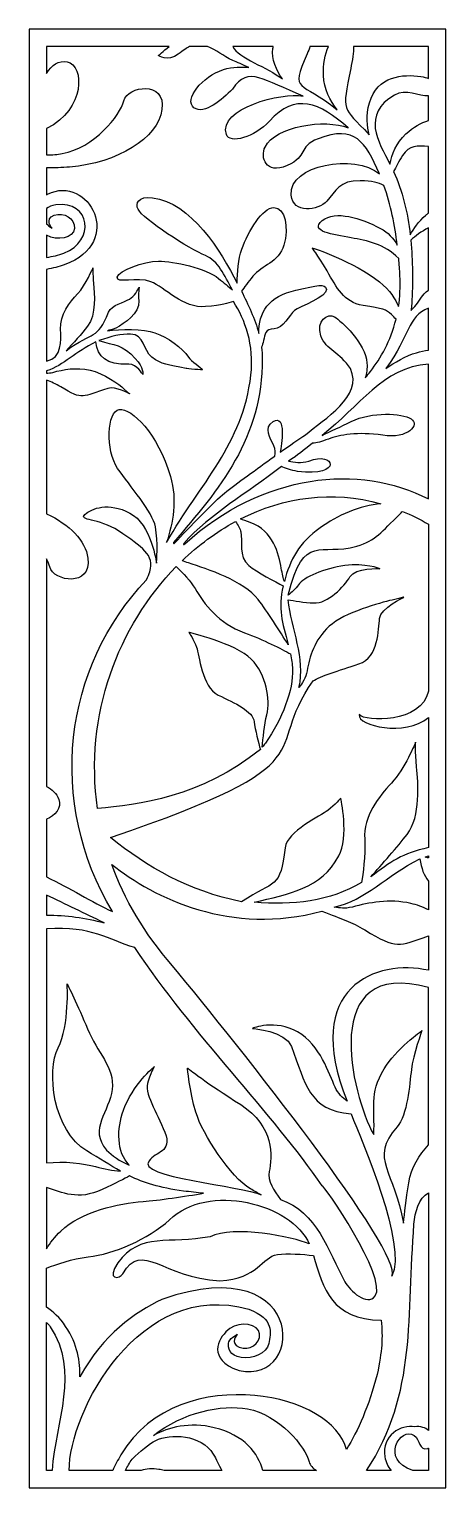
# Model space of a CAD drawing. Header units: centimetres. Extents: x 15.5 to 20.6, y -9 to 9.
import ezdxf

# ---------------------------------------------------------------- set-up
doc = ezdxf.new("R2010")
doc.units = ezdxf.units.CM
doc.header["$MEASUREMENT"] = 0
doc.layers.add('layer 1', color=7, linetype='Continuous')

msp = doc.modelspace()

# ---------------------------------------------------------------- linework, layer by layer
at = {"layer": 'layer 1', "color": 250}
for points, knots in [([(20.40332, -9.0002), (20.40332, -9.0002), (19.48458, -9.0002), (19.48458, -9.0002), (19.48458, -9.0002), (19.48458, -9.0002), (19.0314, -9.0002), (19.0314, -9.0002), (19.0314, -9.0002), (19.0314, -9.0002), (18.36199, -9.0002), (18.36199, -9.0002), (18.36199, -9.0002), (18.36199, -9.0002), (17.96431, -9.0002), (17.96431, -9.0002), (17.96431, -9.0002), (17.96431, -9.0002), (17.42872, -9.0002), (17.42872, -9.0002), (17.42872, -9.0002), (17.42872, -9.0002), (17.00758, -9.0002), (17.00758, -9.0002), (17.00758, -9.0002), (17.00758, -9.0002), (16.70551, -9.0002), (16.70551, -9.0002), (16.70551, -9.0002), (16.70551, -9.0002), (16.57694, -9.0002), (16.57694, -9.0002), (16.57694, -9.0002), (16.57694, -9.0002), (16.57274, -9.0002), (16.57274, -9.0002), (16.57274, -9.0002), (16.57274, -9.0002), (16.42556, -9.0002), (16.42556, -9.0002), (16.42556, -9.0002), (16.42556, -9.0002), (15.96891, -9.0002), (15.96891, -9.0002), (15.96891, -9.0002), (15.96891, -9.0002), (15.754, -9.0002), (15.754, -9.0002), (15.754, -9.0002), (15.754, -9.0002), (15.68878, -9.0002), (15.68878, -9.0002), (15.68878, -9.0002), (15.68878, -9.0002), (15.47448, -9.0002), (15.47448, -9.0002), (15.47448, -9.0002), (15.47448, -9.0002), (15.47448, -8.7859), (15.47448, -8.7859), (15.47448, -8.7859), (15.47448, -8.7859), (15.47448, -6.81737), (15.47448, -6.81737), (15.47448, -6.81737), (15.47448, -6.81737), (15.47448, -6.69258), (15.47448, -6.69258), (15.47448, -6.69258), (15.47448, -6.69258), (15.47448, -5.2737), (15.47448, -5.2737), (15.47448, -5.2737), (15.47448, -5.2737), (15.47448, -5.04848), (15.47448, -5.04848), (15.47448, -5.04848), (15.47448, -5.04848), (15.47448, -2.09271), (15.47448, -2.09271), (15.47448, -2.09271), (15.47448, -2.09271), (15.47448, -1.95542), (15.47448, -1.95542), (15.47448, -1.95542), (15.47448, -1.95542), (15.47448, -1.57957), (15.47448, -1.57957), (15.47448, -1.57957), (15.47448, -1.57957), (15.47448, -1.34899), (15.47448, -1.34899), (15.47448, -1.34899), (15.47448, -1.34899), (15.47448, -0.69961), (15.47448, -0.69961), (15.47448, -0.69961), (15.47448, -0.69961), (15.47448, -0.5373), (15.47448, -0.5373), (15.47448, -0.5373), (15.47448, -0.5373), (15.47448, -0.36865), (15.47448, -0.36865), (15.47448, -0.36865), (15.47448, -0.36865), (15.47448, -0.30797), (15.47448, -0.30797), (15.47448, -0.30797), (15.47448, -0.30797), (15.47448, 0.57811), (15.47448, 0.57811), (15.47448, 0.57811), (15.47448, 0.57811), (15.47448, 1.09699), (15.47448, 1.09699), (15.47448, 1.09699), (15.47448, 1.09699), (15.47448, 2.73825), (15.47448, 2.73825), (15.47448, 2.73825), (15.47448, 2.73825), (15.47448, 3.10302), (15.47448, 3.10302), (15.47448, 3.10302), (15.47448, 3.10302), (15.47448, 6.01589), (15.47448, 6.01589), (15.47448, 6.01589), (15.47448, 6.01589), (15.47448, 6.17713), (15.47448, 6.17713), (15.47448, 6.17713), (15.47448, 6.17713), (15.47448, 7.31005), (15.47448, 7.31005), (15.47448, 7.31005), (15.47448, 7.31005), (15.47448, 7.46806), (15.47448, 7.46806), (15.47448, 7.46806), (15.47448, 7.46806), (15.47448, 7.69772), (15.47448, 7.69772), (15.47448, 7.69772), (15.47448, 7.69772), (15.47448, 8.04737), (15.47448, 8.04737), (15.47448, 8.04737), (15.47448, 8.04737), (15.47448, 8.78648), (15.47448, 8.78648), (15.47448, 8.78648), (15.47448, 8.78648), (15.47448, 9.00077), (15.47448, 9.00077), (15.47448, 9.00077), (15.47448, 9.00077), (15.68878, 9.00077), (15.68878, 9.00077), (15.68878, 9.00077), (15.68878, 9.00077), (17.54516, 9.00077), (17.54516, 9.00077), (17.54516, 9.00077), (17.54516, 9.00077), (17.68773, 9.00077), (17.68773, 9.00077), (17.68773, 9.00077), (17.68773, 9.00077), (17.87515, 9.00077), (17.87515, 9.00077), (17.87515, 9.00077), (17.87515, 9.00077), (18.09977, 9.00077), (18.09977, 9.00077), (18.09977, 9.00077), (18.09977, 9.00077), (18.63674, 9.00077), (18.63674, 9.00077), (18.63674, 9.00077), (18.63674, 9.00077), (18.93777, 9.00077), (18.93777, 9.00077), (18.93777, 9.00077), (18.93777, 9.00077), (20.40332, 9.00077), (20.40332, 9.00077), (20.40332, 9.00077), (20.40332, 9.00077), (20.61761, 9.00077), (20.61761, 9.00077), (20.61761, 9.00077), (20.61761, 9.00077), (20.61761, 8.78648), (20.61761, 8.78648), (20.61761, 8.78648), (20.61761, 8.78648), (20.61761, 7.90035), (20.61761, 7.90035), (20.61761, 7.90035), (20.61761, 7.90035), (20.61761, 7.55451), (20.61761, 7.55451), (20.61761, 7.55451), (20.61761, 7.55451), (20.61761, 6.88002), (20.61761, 6.88002), (20.61761, 6.88002), (20.61761, 6.88002), (20.61761, 6.65103), (20.61761, 6.65103), (20.61761, 6.65103), (20.61761, 6.65103), (20.61761, 5.8898), (20.61761, 5.8898), (20.61761, 5.8898), (20.61761, 5.8898), (20.61761, 5.60391), (20.61761, 5.60391), (20.61761, 5.60391), (20.61761, 5.60391), (20.61761, 5.0606), (20.61761, 5.0606), (20.61761, 5.0606), (20.61761, 5.0606), (20.61761, 4.85913), (20.61761, 4.85913), (20.61761, 4.85913), (20.61761, 4.85913), (20.61761, 3.07661), (20.61761, 3.07661), (20.61761, 3.07661), (20.61761, 3.07661), (20.61761, 2.75442), (20.61761, 2.75442), (20.61761, 2.75442), (20.61761, 2.75442), (20.61761, 0.77418), (20.61761, 0.77418), (20.61761, 0.77418), (20.61761, 0.77418), (20.61761, 0.50541), (20.61761, 0.50541), (20.61761, 0.50541), (20.61761, 0.50541), (20.61761, 0.21758), (20.61761, 0.21758), (20.61761, 0.21758), (20.61761, 0.21758), (20.61761, 0.20115), (20.61761, 0.20115), (20.61761, 0.20115), (20.61761, 0.20115), (20.61761, -0.57613), (20.61761, -0.57613), (20.61761, -0.57613), (20.61761, -0.57613), (20.61761, -1.01436), (20.61761, -1.01436), (20.61761, -1.01436), (20.61761, -1.01436), (20.61761, -1.05731), (20.61761, -1.05731), (20.61761, -1.05731), (20.61761, -1.05731), (20.61761, -1.13578), (20.61761, -1.13578), (20.61761, -1.13578), (20.61761, -1.13578), (20.61761, -1.26197), (20.61761, -1.26197), (20.61761, -1.26197), (20.61761, -1.26197), (20.61761, -1.64337), (20.61761, -1.64337), (20.61761, -1.64337), (20.61761, -1.64337), (20.61761, -1.9827), (20.61761, -1.9827), (20.61761, -1.9827), (20.61761, -1.9827), (20.61761, -2.13653), (20.61761, -2.13653), (20.61761, -2.13653), (20.61761, -2.13653), (20.61761, -2.68576), (20.61761, -2.68576), (20.61761, -2.68576), (20.61761, -2.68576), (20.61761, -3.02458), (20.61761, -3.02458), (20.61761, -3.02458), (20.61761, -3.02458), (20.61761, -4.5699), (20.61761, -4.5699), (20.61761, -4.5699), (20.61761, -4.5699), (20.61761, -5.15421), (20.61761, -5.15421), (20.61761, -5.15421), (20.61761, -5.15421), (20.61761, -8.7859), (20.61761, -8.7859), (20.61761, -8.7859), (20.61761, -8.7859), (20.61761, -8.82305), (20.61761, -8.82305), (20.61761, -8.82305), (20.61761, -8.82305), (20.61761, -8.95562), (20.61761, -8.95562), (20.61761, -8.95562), (20.61761, -8.95562), (20.61761, -9.0002), (20.61761, -9.0002), (20.61761, -9.0002), (20.61761, -9.0002), (20.40332, -9.0002), (20.40332, -9.0002)], [0, 0, 0, 0, 0.01234568, 0.01234568, 0.01234568, 0.01234568, 0.02469136, 0.02469136, 0.02469136, 0.02469136, 0.03703704, 0.03703704, 0.03703704, 0.03703704, 0.04938272, 0.04938272, 0.04938272, 0.04938272, 0.0617284, 0.0617284, 0.0617284, 0.0617284, 0.07407407, 0.07407407, 0.07407407, 0.07407407, 0.08641975, 0.08641975, 0.08641975, 0.08641975, 0.09876543, 0.09876543, 0.09876543, 0.09876543, 0.11111111, 0.11111111, 0.11111111, 0.11111111, 0.12345679, 0.12345679, 0.12345679, 0.12345679, 0.13580247, 0.13580247, 0.13580247, 0.13580247, 0.14814815, 0.14814815, 0.14814815, 0.14814815, 0.16049383, 0.16049383, 0.16049383, 0.16049383, 0.17283951, 0.17283951, 0.17283951, 0.17283951, 0.18518519, 0.18518519, 0.18518519, 0.18518519, 0.19753086, 0.19753086, 0.19753086, 0.19753086, 0.20987654, 0.20987654, 0.20987654, 0.20987654, 0.22222222, 0.22222222, 0.22222222, 0.22222222, 0.2345679, 0.2345679, 0.2345679, 0.2345679, 0.24691358, 0.24691358, 0.24691358, 0.24691358, 0.25925926, 0.25925926, 0.25925926, 0.25925926, 0.27160494, 0.27160494, 0.27160494, 0.27160494, 0.28395062, 0.28395062, 0.28395062, 0.28395062, 0.2962963, 0.2962963, 0.2962963, 0.2962963, 0.30864198, 0.30864198, 0.30864198, 0.30864198, 0.32098765, 0.32098765, 0.32098765, 0.32098765, 0.33333333, 0.33333333, 0.33333333, 0.33333333, 0.34567901, 0.34567901, 0.34567901, 0.34567901, 0.35802469, 0.35802469, 0.35802469, 0.35802469, 0.37037037, 0.37037037, 0.37037037, 0.37037037, 0.38271605, 0.38271605, 0.38271605, 0.38271605, 0.39506173, 0.39506173, 0.39506173, 0.39506173, 0.40740741, 0.40740741, 0.40740741, 0.40740741, 0.41975309, 0.41975309, 0.41975309, 0.41975309, 0.43209877, 0.43209877, 0.43209877, 0.43209877, 0.44444444, 0.44444444, 0.44444444, 0.44444444, 0.45679012, 0.45679012, 0.45679012, 0.45679012, 0.4691358, 0.4691358, 0.4691358, 0.4691358, 0.48148148, 0.48148148, 0.48148148, 0.48148148, 0.49382716, 0.49382716, 0.49382716, 0.49382716, 0.50617284, 0.50617284, 0.50617284, 0.50617284, 0.51851852, 0.51851852, 0.51851852, 0.51851852, 0.5308642, 0.5308642, 0.5308642, 0.5308642, 0.54320988, 0.54320988, 0.54320988, 0.54320988, 0.55555556, 0.55555556, 0.55555556, 0.55555556, 0.56790123, 0.56790123, 0.56790123, 0.56790123, 0.58024691, 0.58024691, 0.58024691, 0.58024691, 0.59259259, 0.59259259, 0.59259259, 0.59259259, 0.60493827, 0.60493827, 0.60493827, 0.60493827, 0.61728395, 0.61728395, 0.61728395, 0.61728395, 0.62962963, 0.62962963, 0.62962963, 0.62962963, 0.64197531, 0.64197531, 0.64197531, 0.64197531, 0.65432099, 0.65432099, 0.65432099, 0.65432099, 0.66666667, 0.66666667, 0.66666667, 0.66666667, 0.67901235, 0.67901235, 0.67901235, 0.67901235, 0.69135802, 0.69135802, 0.69135802, 0.69135802, 0.7037037, 0.7037037, 0.7037037, 0.7037037, 0.71604938, 0.71604938, 0.71604938, 0.71604938, 0.72839506, 0.72839506, 0.72839506, 0.72839506, 0.74074074, 0.74074074, 0.74074074, 0.74074074, 0.75308642, 0.75308642, 0.75308642, 0.75308642, 0.7654321, 0.7654321, 0.7654321, 0.7654321, 0.77777778, 0.77777778, 0.77777778, 0.77777778, 0.79012346, 0.79012346, 0.79012346, 0.79012346, 0.80246914, 0.80246914, 0.80246914, 0.80246914, 0.81481481, 0.81481481, 0.81481481, 0.81481481, 0.82716049, 0.82716049, 0.82716049, 0.82716049, 0.83950617, 0.83950617, 0.83950617, 0.83950617, 0.85185185, 0.85185185, 0.85185185, 0.85185185, 0.86419753, 0.86419753, 0.86419753, 0.86419753, 0.87654321, 0.87654321, 0.87654321, 0.87654321, 0.88888889, 0.88888889, 0.88888889, 0.88888889, 0.90123457, 0.90123457, 0.90123457, 0.90123457, 0.91358025, 0.91358025, 0.91358025, 0.91358025, 0.92592593, 0.92592593, 0.92592593, 0.92592593, 0.9382716, 0.9382716, 0.9382716, 0.9382716, 0.95061728, 0.95061728, 0.95061728, 0.95061728, 0.96296296, 0.96296296, 0.96296296, 0.96296296, 0.97530864, 0.97530864, 0.97530864, 0.97530864, 1, 1, 1, 1]), ([(17.20446, 8.78648), (17.12579, 8.72932), (17.06995, 8.673), (17.06995, 8.673), (17.06995, 8.673), (17.06995, 8.673), (17.18233, 8.59498), (17.31518, 8.69207), (17.31518, 8.69207), (17.37727, 8.73742), (17.41822, 8.76773), (17.45275, 8.78648), (17.45275, 8.78648), (17.45275, 8.78648), (17.67462, 8.78648), (17.67462, 8.78648), (17.67462, 8.78648), (17.78162, 8.7465), (17.86802, 8.66798), (17.98834, 8.61564), (17.98834, 8.61564), (18.04071, 8.59285), (18.10816, 8.56292), (18.18489, 8.52755), (18.18489, 8.52755), (18.09971, 8.53783), (17.99002, 8.53752), (17.87222, 8.50182), (17.87222, 8.50182), (17.61062, 8.42271), (17.37965, 8.12604), (17.50872, 8.03122), (17.50872, 8.03122), (17.63777, 7.93639), (17.8572, 8.13418), (17.98436, 8.26238), (17.98436, 8.26238), (18.17951, 8.55869), (18.37071, 8.36612), (18.85601, 8.17606), (18.85601, 8.17606), (18.5917, 8.2248), (17.80467, 8.02267), (17.90903, 7.69977), (17.90903, 7.69977), (17.95121, 7.58117), (18.25075, 7.66506), (18.44239, 7.86492), (18.44239, 7.86492), (18.75276, 8.22273), (19.05874, 8.09619), (19.41309, 7.78266), (19.41309, 7.78266), (19.12551, 7.90047), (18.51046, 7.80059), (18.38644, 7.54666), (18.38644, 7.54666), (18.32492, 7.42093), (18.39255, 7.20035), (18.65859, 7.31768), (18.65859, 7.31768), (18.92464, 7.43483), (18.77887, 7.54629), (19.04312, 7.64827), (19.04312, 7.64827), (19.49542, 7.82301), (19.62655, 7.61142), (19.79765, 7.21486), (19.79765, 7.21486), (19.49696, 7.46782), (18.67766, 7.32897), (18.70922, 6.9524), (18.70922, 6.9524), (18.72875, 6.72038), (19.04153, 6.75704), (19.14923, 6.87909), (19.14923, 6.87909), (19.25694, 7.00121), (19.30079, 7.13603), (19.56181, 7.13086), (19.56181, 7.13086), (19.70264, 7.12794), (19.78943, 7.10672), (19.85374, 7.06999), (19.85374, 7.06999), (19.93791, 6.83298), (19.9887, 6.57848), (20.01846, 6.3367), (20.01846, 6.3367), (19.96994, 6.41652), (19.90251, 6.49499), (19.81062, 6.54236), (19.81062, 6.54236), (19.56387, 6.66956), (19.258, 6.77055), (19.09291, 6.63767), (19.09291, 6.63767), (18.92776, 6.5047), (19.22226, 6.46608), (19.45107, 6.42492), (19.45107, 6.42492), (19.6461, 6.38984), (19.85446, 6.35306), (20.03633, 6.17154), (20.03633, 6.17154), (20.04272, 6.09962), (20.04757, 6.0296), (20.05097, 5.96236), (20.05097, 5.96236), (20.05807, 5.82225), (20.05111, 5.69416), (20.03362, 5.5765), (20.03362, 5.5765), (19.99698, 5.66883), (19.92826, 5.77758), (19.79864, 5.88248), (19.79864, 5.88248), (19.48288, 6.13797), (18.96939, 6.30171), (18.96939, 6.30171), (18.96939, 6.30171), (18.96939, 6.30171), (19.02616, 6.228), (19.1511, 6.01827), (19.1511, 6.01827), (19.27604, 5.80855), (19.349, 5.63382), (19.59633, 5.59111), (19.59633, 5.59111), (19.84362, 5.54849), (19.88063, 5.54555), (19.94757, 5.47877), (19.94757, 5.47877), (19.96741, 5.459), (19.98612, 5.43945), (20.0031, 5.42154), (20.0031, 5.42154), (19.93658, 5.15038), (19.81342, 4.94198), (19.68778, 4.77703), (19.68778, 4.77703), (19.6679, 4.75091), (19.64631, 4.72395), (19.62387, 4.69653), (19.62387, 4.69653), (19.6395, 4.75181), (19.6487, 4.81373), (19.64386, 4.88038), (19.64386, 4.88038), (19.62609, 5.12766), (19.33058, 5.39701), (19.24337, 5.4501), (19.24337, 5.4501), (19.15614, 5.50309), (19.01311, 5.39907), (19.07597, 5.21739), (19.07597, 5.21739), (19.13875, 5.03564), (19.31382, 5.01413), (19.43963, 4.81202), (19.43963, 4.81202), (19.60378, 4.46957), (19.11265, 4.19059), (18.88594, 3.99521), (18.88594, 3.99521), (18.79559, 3.93401), (18.69765, 3.86971), (18.57333, 3.78209), (18.57333, 3.78209), (18.59158, 3.85583), (18.65219, 4.26166), (18.4845, 4.1577), (18.4845, 4.1577), (18.36359, 4.08271), (18.45116, 3.95285), (18.496, 3.85709), (18.496, 3.85709), (18.5142, 3.81818), (18.51295, 3.77197), (18.50521, 3.7308), (18.50521, 3.7308), (18.27952, 3.57123), (18.03729, 3.39517), (17.88584, 3.27536), (17.88584, 3.27536), (17.77148, 3.18484), (17.43662, 2.83584), (17.27394, 2.66194), (17.27394, 2.66194), (17.26187, 2.64425), (17.2498, 2.65655), (17.25662, 2.66553), (17.25662, 2.66553), (17.8199, 3.32292), (18.36136, 3.95773), (18.35152, 4.93667), (18.35152, 4.93667), (18.35302, 4.98277), (18.34962, 5.02956), (18.34364, 5.07683), (18.34364, 5.07683), (18.3514, 5.0982), (18.36033, 5.12581), (18.36812, 5.15822), (18.36812, 5.15822), (18.3863, 5.23362), (18.38509, 5.30284), (18.4971, 5.30176), (18.4971, 5.30176), (18.60908, 5.30049), (18.68606, 5.47884), (18.74784, 5.52764), (18.74784, 5.52764), (18.80964, 5.57661), (19.16082, 5.70246), (19.14288, 5.7884), (19.14288, 5.7884), (19.12487, 5.87435), (19.03621, 5.83533), (18.76806, 5.77969), (18.76806, 5.77969), (18.43308, 5.71029), (18.30032, 5.50044), (18.30966, 5.2457), (18.30966, 5.2457), (18.26097, 5.42538), (18.17699, 5.60516), (18.09437, 5.76755), (18.09437, 5.76755), (18.12788, 5.8124), (18.17773, 5.87825), (18.23692, 5.95245), (18.23692, 5.95245), (18.34646, 6.08973), (18.55556, 6.11926), (18.61846, 6.33719), (18.61846, 6.33719), (18.68129, 6.55496), (18.63497, 6.79693), (18.49521, 6.80036), (18.49521, 6.80036), (18.35544, 6.80377), (18.17996, 6.50262), (18.09854, 6.28615), (18.09854, 6.28615), (18.05209, 6.16257), (18.0426, 5.99142), (18.04301, 5.86693), (18.04301, 5.86693), (17.83676, 6.26308), (17.47731, 6.86366), (16.99529, 6.91921), (16.99529, 6.91921), (16.82129, 6.94365), (16.78126, 6.84794), (16.82, 6.77939), (16.82, 6.77939), (16.87143, 6.66001), (17.46264, 6.28271), (17.64997, 6.20645), (17.64997, 6.20645), (17.80838, 6.14188), (17.88066, 5.96855), (17.9849, 5.77973), (17.9849, 5.77973), (17.93606, 5.82144), (17.87617, 5.87211), (17.81317, 5.92457), (17.81317, 5.92457), (17.65987, 6.05187), (17.25883, 6.13751), (17.07182, 6.13701), (17.07182, 6.13701), (16.88483, 6.13642), (16.58179, 6.02221), (16.5627, 5.93911), (16.5627, 5.93911), (16.54359, 5.8561), (16.80692, 5.95046), (16.97665, 5.88329), (16.97665, 5.88329), (17.14636, 5.81603), (17.37706, 5.55184), (17.65091, 5.57629), (17.65091, 5.57629), (17.8726, 5.59603), (17.91857, 5.61876), (17.99716, 5.63915), (17.99716, 5.63915), (18.13767, 5.41277), (18.25577, 5.10801), (18.21142, 4.72983), (18.21142, 4.72983), (18.11188, 3.87981), (17.58805, 3.39779), (17.17148, 2.66617), (17.17148, 2.66617), (17.24741, 2.91445), (17.30556, 3.18225), (17.21853, 3.48185), (17.21853, 3.48185), (17.06538, 4.00894), (16.73811, 4.32682), (16.58646, 4.30812), (16.58646, 4.30812), (16.4348, 4.28945), (16.41468, 3.79915), (16.56654, 3.57961), (16.56654, 3.57961), (16.71838, 3.36011), (16.99924, 3.04591), (17.03334, 2.85878), (17.03334, 2.85878), (17.0675, 2.67163), (17.04643, 2.41199), (17.04643, 2.41199), (17.04643, 2.41199), (17.04643, 2.41199), (16.98135, 2.89359), (16.717, 3.02982), (16.717, 3.02982), (16.45263, 3.16602), (16.24749, 3.09004), (16.16361, 3.01221), (16.16361, 3.01221), (16.07974, 2.93433), (16.32663, 2.96856), (16.57911, 2.81022), (16.57911, 2.81022), (16.86866, 2.60551), (17.02633, 2.51548), (16.96458, 2.30518), (16.96458, 2.30518), (16.95576, 2.27514), (16.94246, 2.24264), (16.92443, 2.20701), (16.92443, 2.20701), (15.89141, 1.12115), (15.69445, -0.53426), (16.50194, -1.88976), (16.50194, -1.88976), (16.25112, -1.77003), (15.97339, -1.59839), (15.68878, -1.46141), (15.68878, -1.46141), (15.68878, -1.46141), (15.68878, -0.74786), (15.68878, -0.74786), (15.68878, -0.74786), (15.79289, -0.70988), (15.87935, -0.60622), (15.83952, -0.50364), (15.83952, -0.50364), (15.81179, -0.43221), (15.75868, -0.3784), (15.68878, -0.3453), (15.68878, -0.3453), (15.68878, 0.59448), (15.68878, 1.52145), (15.68878, 2.46549), (15.68878, 2.46549), (15.70866, 2.42823), (15.72241, 2.39414), (15.72917, 2.36532), (15.72917, 2.36532), (15.77222, 2.18163), (16.25052, 2.11219), (16.19959, 2.47224), (16.19959, 2.47224), (16.16851, 2.69185), (15.97232, 2.88869), (15.68878, 3.02083), (15.68878, 3.02083), (15.68878, 3.02083), (15.68878, 4.67111), (15.68878, 4.67111), (15.68878, 4.67111), (15.75073, 4.64665), (15.80039, 4.62465), (15.86391, 4.5863), (15.86391, 4.5863), (16.14679, 4.41545), (16.12254, 4.46672), (16.44749, 4.56728), (16.44749, 4.56728), (16.54356, 4.59702), (16.71222, 4.50239), (16.71222, 4.50239), (16.71222, 4.50239), (16.71222, 4.50239), (16.71222, 4.50239), (16.64874, 4.56003), (16.64874, 4.56003), (16.58523, 4.61765), (16.39792, 4.75405), (16.22568, 4.79348), (16.22568, 4.79348), (16.05341, 4.83289), (15.89663, 4.79982), (15.76665, 4.76579), (15.76665, 4.76579), (15.73483, 4.75746), (15.71068, 4.75594), (15.68878, 4.7571), (15.68878, 4.7571), (15.68878, 4.7571), (15.68878, 4.78246), (15.68878, 4.78246), (15.68878, 4.78246), (15.90246, 4.85378), (16.04976, 5.02082), (16.29587, 5.14244), (16.29587, 5.14244), (16.32525, 4.95231), (16.41611, 4.86034), (16.70399, 4.86583), (16.70399, 4.86583), (16.80497, 4.86773), (16.87563, 4.73995), (16.87563, 4.73995), (16.87563, 4.73995), (16.87563, 4.73995), (16.89417, 4.82341), (16.78247, 4.93492), (16.78247, 4.93492), (16.63107, 5.11022), (16.5241, 5.10149), (16.33645, 5.15747), (16.33645, 5.15747), (16.48768, 5.21071), (16.61189, 5.24189), (16.72662, 5.23777), (16.72662, 5.23777), (16.90101, 5.23146), (16.87535, 5.0443), (16.99032, 4.95159), (16.99032, 4.95159), (17.1053, 4.85891), (17.19286, 4.86132), (17.41166, 4.81463), (17.41166, 4.81463), (17.41432, 4.81406), (17.6265, 4.78744), (17.61577, 4.80065), (17.61577, 4.80065), (17.60174, 4.81791), (17.47077, 4.90714), (17.44082, 4.9519), (17.44082, 4.9519), (17.36119, 5.07097), (17.18951, 5.19779), (17.02505, 5.25352), (17.02505, 5.25352), (16.88908, 5.29961), (16.59268, 5.30781), (16.43953, 5.27602), (16.43953, 5.27602), (16.46266, 5.29249), (16.49612, 5.28454), (16.54313, 5.3108), (16.54313, 5.3108), (16.6548, 5.37318), (16.83709, 5.48831), (16.82743, 5.64909), (16.82743, 5.64909), (16.82099, 5.75665), (16.82836, 5.79923), (16.83388, 5.8157), (16.83388, 5.8157), (16.81887, 5.78701), (16.77192, 5.70402), (16.7145, 5.6698), (16.7145, 5.6698), (16.64453, 5.62807), (16.49482, 5.60028), (16.45511, 5.50763), (16.45511, 5.50763), (16.31272, 5.15697), (16.26789, 5.28473), (15.93072, 5.03254), (15.93072, 5.03254), (16.0145, 5.12506), (16.12423, 5.24113), (16.19504, 5.33445), (16.19504, 5.33445), (16.3054, 5.47985), (16.28172, 5.73523), (16.26989, 5.8629), (16.26989, 5.8629), (16.25807, 5.99059), (16.2624, 6.05684), (16.2624, 6.05684), (16.2624, 6.05684), (16.2624, 6.05684), (16.17456, 5.84423), (16.07343, 5.73722), (16.07343, 5.73722), (15.97229, 5.6302), (15.85488, 5.47952), (15.86311, 5.29662), (15.86311, 5.29662), (15.86307, 5.15292), (15.8857, 4.94817), (15.68878, 4.90298), (15.68878, 4.90298), (15.68878, 4.90298), (15.68878, 6.03678), (15.68878, 6.03678), (15.68878, 6.03678), (15.76675, 6.04986), (15.84044, 6.06872), (15.90785, 6.09311), (15.90785, 6.09311), (16.67059, 6.36907), (16.20472, 7.21844), (15.70143, 6.96447), (15.70143, 6.96447), (15.69712, 6.96229), (15.6929, 6.96006), (15.68878, 6.9578), (15.68878, 6.9578), (15.68878, 6.9578), (15.68878, 7.29134), (15.68878, 7.29134), (15.68878, 7.29134), (15.78464, 7.28777), (15.87979, 7.2905), (15.97262, 7.29876), (15.97262, 7.29876), (16.56848, 7.35162), (17.06298, 7.6505), (17.11393, 8.01048), (17.11393, 8.01048), (17.16485, 8.37053), (16.68655, 8.30109), (16.6435, 8.1174), (16.6435, 8.1174), (16.60046, 7.93378), (16.2738, 7.53653), (15.88361, 7.46498), (15.88361, 7.46498), (15.82409, 7.45409), (15.75847, 7.44886), (15.68878, 7.44945), (15.68878, 7.44945), (15.68878, 7.44945), (15.68878, 7.77413), (15.68878, 7.77413), (15.68878, 7.77413), (16.17185, 8.01315), (16.15819, 8.55152), (15.94501, 8.59769), (15.94501, 8.59769), (15.83575, 8.62137), (15.75655, 8.55643), (15.68878, 8.45536), (15.68878, 8.45536), (15.68878, 8.45536), (15.68878, 8.78648), (15.68878, 8.78648), (15.68878, 8.78648), (15.68878, 8.78648), (17.20446, 8.78648), (17.20446, 8.78648)], [0, 0, 0, 0, 0.00704225, 0.00704225, 0.00704225, 0.00704225, 0.01408451, 0.01408451, 0.01408451, 0.01408451, 0.02112676, 0.02112676, 0.02112676, 0.02112676, 0.02816901, 0.02816901, 0.02816901, 0.02816901, 0.03521127, 0.03521127, 0.03521127, 0.03521127, 0.04225352, 0.04225352, 0.04225352, 0.04225352, 0.04929577, 0.04929577, 0.04929577, 0.04929577, 0.05633803, 0.05633803, 0.05633803, 0.05633803, 0.06338028, 0.06338028, 0.06338028, 0.06338028, 0.07042254, 0.07042254, 0.07042254, 0.07042254, 0.07746479, 0.07746479, 0.07746479, 0.07746479, 0.08450704, 0.08450704, 0.08450704, 0.08450704, 0.0915493, 0.0915493, 0.0915493, 0.0915493, 0.09859155, 0.09859155, 0.09859155, 0.09859155, 0.1056338, 0.1056338, 0.1056338, 0.1056338, 0.11267606, 0.11267606, 0.11267606, 0.11267606, 0.11971831, 0.11971831, 0.11971831, 0.11971831, 0.12676056, 0.12676056, 0.12676056, 0.12676056, 0.13380282, 0.13380282, 0.13380282, 0.13380282, 0.14084507, 0.14084507, 0.14084507, 0.14084507, 0.14788732, 0.14788732, 0.14788732, 0.14788732, 0.15492958, 0.15492958, 0.15492958, 0.15492958, 0.16197183, 0.16197183, 0.16197183, 0.16197183, 0.16901408, 0.16901408, 0.16901408, 0.16901408, 0.17605634, 0.17605634, 0.17605634, 0.17605634, 0.18309859, 0.18309859, 0.18309859, 0.18309859, 0.19014085, 0.19014085, 0.19014085, 0.19014085, 0.1971831, 0.1971831, 0.1971831, 0.1971831, 0.20422535, 0.20422535, 0.20422535, 0.20422535, 0.21126761, 0.21126761, 0.21126761, 0.21126761, 0.21830986, 0.21830986, 0.21830986, 0.21830986, 0.22535211, 0.22535211, 0.22535211, 0.22535211, 0.23239437, 0.23239437, 0.23239437, 0.23239437, 0.23943662, 0.23943662, 0.23943662, 0.23943662, 0.24647887, 0.24647887, 0.24647887, 0.24647887, 0.25352113, 0.25352113, 0.25352113, 0.25352113, 0.26056338, 0.26056338, 0.26056338, 0.26056338, 0.26760563, 0.26760563, 0.26760563, 0.26760563, 0.27464789, 0.27464789, 0.27464789, 0.27464789, 0.28169014, 0.28169014, 0.28169014, 0.28169014, 0.28873239, 0.28873239, 0.28873239, 0.28873239, 0.29577465, 0.29577465, 0.29577465, 0.29577465, 0.3028169, 0.3028169, 0.3028169, 0.3028169, 0.30985915, 0.30985915, 0.30985915, 0.30985915, 0.31690141, 0.31690141, 0.31690141, 0.31690141, 0.32394366, 0.32394366, 0.32394366, 0.32394366, 0.33098592, 0.33098592, 0.33098592, 0.33098592, 0.33802817, 0.33802817, 0.33802817, 0.33802817, 0.34507042, 0.34507042, 0.34507042, 0.34507042, 0.35211268, 0.35211268, 0.35211268, 0.35211268, 0.35915493, 0.35915493, 0.35915493, 0.35915493, 0.36619718, 0.36619718, 0.36619718, 0.36619718, 0.37323944, 0.37323944, 0.37323944, 0.37323944, 0.38028169, 0.38028169, 0.38028169, 0.38028169, 0.38732394, 0.38732394, 0.38732394, 0.38732394, 0.3943662, 0.3943662, 0.3943662, 0.3943662, 0.40140845, 0.40140845, 0.40140845, 0.40140845, 0.4084507, 0.4084507, 0.4084507, 0.4084507, 0.41549296, 0.41549296, 0.41549296, 0.41549296, 0.42253521, 0.42253521, 0.42253521, 0.42253521, 0.42957746, 0.42957746, 0.42957746, 0.42957746, 0.43661972, 0.43661972, 0.43661972, 0.43661972, 0.44366197, 0.44366197, 0.44366197, 0.44366197, 0.45070423, 0.45070423, 0.45070423, 0.45070423, 0.45774648, 0.45774648, 0.45774648, 0.45774648, 0.46478873, 0.46478873, 0.46478873, 0.46478873, 0.47183099, 0.47183099, 0.47183099, 0.47183099, 0.47887324, 0.47887324, 0.47887324, 0.47887324, 0.48591549, 0.48591549, 0.48591549, 0.48591549, 0.49295775, 0.49295775, 0.49295775, 0.49295775, 0.5, 0.5, 0.5, 0.5, 0.50704225, 0.50704225, 0.50704225, 0.50704225, 0.51408451, 0.51408451, 0.51408451, 0.51408451, 0.52112676, 0.52112676, 0.52112676, 0.52112676, 0.52816901, 0.52816901, 0.52816901, 0.52816901, 0.53521127, 0.53521127, 0.53521127, 0.53521127, 0.54225352, 0.54225352, 0.54225352, 0.54225352, 0.54929577, 0.54929577, 0.54929577, 0.54929577, 0.55633803, 0.55633803, 0.55633803, 0.55633803, 0.56338028, 0.56338028, 0.56338028, 0.56338028, 0.57042254, 0.57042254, 0.57042254, 0.57042254, 0.57746479, 0.57746479, 0.57746479, 0.57746479, 0.58450704, 0.58450704, 0.58450704, 0.58450704, 0.5915493, 0.5915493, 0.5915493, 0.5915493, 0.59859155, 0.59859155, 0.59859155, 0.59859155, 0.6056338, 0.6056338, 0.6056338, 0.6056338, 0.61267606, 0.61267606, 0.61267606, 0.61267606, 0.61971831, 0.61971831, 0.61971831, 0.61971831, 0.62676056, 0.62676056, 0.62676056, 0.62676056, 0.63380282, 0.63380282, 0.63380282, 0.63380282, 0.64084507, 0.64084507, 0.64084507, 0.64084507, 0.64788732, 0.64788732, 0.64788732, 0.64788732, 0.65492958, 0.65492958, 0.65492958, 0.65492958, 0.66197183, 0.66197183, 0.66197183, 0.66197183, 0.66901408, 0.66901408, 0.66901408, 0.66901408, 0.67605634, 0.67605634, 0.67605634, 0.67605634, 0.68309859, 0.68309859, 0.68309859, 0.68309859, 0.69014085, 0.69014085, 0.69014085, 0.69014085, 0.6971831, 0.6971831, 0.6971831, 0.6971831, 0.70422535, 0.70422535, 0.70422535, 0.70422535, 0.71126761, 0.71126761, 0.71126761, 0.71126761, 0.71830986, 0.71830986, 0.71830986, 0.71830986, 0.72535211, 0.72535211, 0.72535211, 0.72535211, 0.73239437, 0.73239437, 0.73239437, 0.73239437, 0.73943662, 0.73943662, 0.73943662, 0.73943662, 0.74647887, 0.74647887, 0.74647887, 0.74647887, 0.75352113, 0.75352113, 0.75352113, 0.75352113, 0.76056338, 0.76056338, 0.76056338, 0.76056338, 0.76760563, 0.76760563, 0.76760563, 0.76760563, 0.77464789, 0.77464789, 0.77464789, 0.77464789, 0.78169014, 0.78169014, 0.78169014, 0.78169014, 0.78873239, 0.78873239, 0.78873239, 0.78873239, 0.79577465, 0.79577465, 0.79577465, 0.79577465, 0.8028169, 0.8028169, 0.8028169, 0.8028169, 0.80985915, 0.80985915, 0.80985915, 0.80985915, 0.81690141, 0.81690141, 0.81690141, 0.81690141, 0.82394366, 0.82394366, 0.82394366, 0.82394366, 0.83098592, 0.83098592, 0.83098592, 0.83098592, 0.83802817, 0.83802817, 0.83802817, 0.83802817, 0.84507042, 0.84507042, 0.84507042, 0.84507042, 0.85211268, 0.85211268, 0.85211268, 0.85211268, 0.85915493, 0.85915493, 0.85915493, 0.85915493, 0.86619718, 0.86619718, 0.86619718, 0.86619718, 0.87323944, 0.87323944, 0.87323944, 0.87323944, 0.88028169, 0.88028169, 0.88028169, 0.88028169, 0.88732394, 0.88732394, 0.88732394, 0.88732394, 0.8943662, 0.8943662, 0.8943662, 0.8943662, 0.90140845, 0.90140845, 0.90140845, 0.90140845, 0.9084507, 0.9084507, 0.9084507, 0.9084507, 0.91549296, 0.91549296, 0.91549296, 0.91549296, 0.92253521, 0.92253521, 0.92253521, 0.92253521, 0.92957746, 0.92957746, 0.92957746, 0.92957746, 0.93661972, 0.93661972, 0.93661972, 0.93661972, 0.94366197, 0.94366197, 0.94366197, 0.94366197, 0.95070423, 0.95070423, 0.95070423, 0.95070423, 0.95774648, 0.95774648, 0.95774648, 0.95774648, 0.96478873, 0.96478873, 0.96478873, 0.96478873, 0.97183099, 0.97183099, 0.97183099, 0.97183099, 0.97887324, 0.97887324, 0.97887324, 0.97887324, 0.98591549, 0.98591549, 0.98591549, 0.98591549, 1, 1, 1, 1]), ([(18.48717, 8.78648), (18.48516, 8.77813), (18.48341, 8.76962), (18.48197, 8.76093), (18.48197, 8.76093), (18.4617, 8.63938), (18.52746, 8.48563), (18.60058, 8.38691), (18.60058, 8.38691), (18.41639, 8.52983), (18.06043, 8.64374), (17.98721, 8.78648), (17.98721, 8.78648), (17.98721, 8.78648), (18.48717, 8.78648), (18.48717, 8.78648)], [0, 0, 0, 0, 0.2, 0.2, 0.2, 0.2, 0.4, 0.4, 0.4, 0.4, 0.6, 0.6, 0.6, 0.6, 1, 1, 1, 1]), ([(19.16972, 8.78648), (19.12598, 8.69245), (19.10339, 8.56373), (19.10637, 8.42705), (19.10637, 8.42705), (19.10983, 8.26538), (19.19231, 8.11238), (19.27505, 8.00694), (19.27505, 8.00694), (18.82596, 8.38027), (18.68571, 8.19563), (18.9043, 8.69671), (18.9043, 8.69671), (18.91959, 8.72832), (18.93149, 8.75829), (18.94031, 8.78648), (18.94031, 8.78648), (18.94031, 8.78648), (19.16972, 8.78648), (19.16972, 8.78648)], [0, 0, 0, 0, 0.16666667, 0.16666667, 0.16666667, 0.16666667, 0.33333333, 0.33333333, 0.33333333, 0.33333333, 0.5, 0.5, 0.5, 0.5, 0.66666667, 0.66666667, 0.66666667, 0.66666667, 1, 1, 1, 1]), ([(20.40332, 8.78648), (20.40332, 8.78648), (20.40332, 8.39051), (20.40332, 8.39051), (20.40332, 8.39051), (20.37764, 8.40184), (20.34686, 8.4108), (20.31056, 8.41623), (20.31056, 8.41623), (20.09011, 8.44898), (19.76998, 8.42833), (19.67425, 8.09013), (19.67425, 8.09013), (19.63031, 7.93495), (19.64402, 7.79982), (19.6715, 7.69876), (19.6715, 7.69876), (19.33401, 8.05626), (19.33524, 7.9644), (19.44378, 8.51565), (19.44378, 8.51565), (19.46404, 8.61865), (19.47972, 8.71313), (19.47744, 8.78648), (19.47744, 8.78648), (19.47744, 8.78648), (20.40332, 8.78648), (20.40332, 8.78648)], [0, 0, 0, 0, 0.125, 0.125, 0.125, 0.125, 0.25, 0.25, 0.25, 0.25, 0.375, 0.375, 0.375, 0.375, 0.5, 0.5, 0.5, 0.5, 0.625, 0.625, 0.625, 0.625, 0.75, 0.75, 0.75, 0.75, 1, 1, 1, 1]), ([(20.40332, 8.17612), (20.40332, 8.17612), (20.40332, 7.8742), (20.40332, 7.8742), (20.40332, 7.8742), (20.31297, 7.84644), (20.21774, 7.79493), (20.12481, 7.70862), (20.12481, 7.70862), (20.00348, 7.59596), (19.95078, 7.45486), (19.92811, 7.33624), (19.92811, 7.33624), (19.78131, 7.61526), (19.57379, 7.94823), (19.98481, 8.1884), (19.98481, 8.1884), (20.11865, 8.26668), (20.29136, 8.17159), (20.40332, 8.17612)], [0, 0, 0, 0, 0.16666667, 0.16666667, 0.16666667, 0.16666667, 0.33333333, 0.33333333, 0.33333333, 0.33333333, 0.5, 0.5, 0.5, 0.5, 0.66666667, 0.66666667, 0.66666667, 0.66666667, 1, 1, 1, 1]), ([(20.40332, 7.5524), (20.40332, 7.5524), (20.40332, 6.73204), (20.40332, 6.73204), (20.40332, 6.73204), (20.39276, 6.72339), (20.38221, 6.71453), (20.37168, 6.70546), (20.37168, 6.70546), (20.27958, 6.62598), (20.21866, 6.53827), (20.17829, 6.46141), (20.17829, 6.46141), (20.14588, 6.73983), (20.08212, 7.00558), (19.97339, 7.24323), (19.97339, 7.24323), (20, 7.29916), (20.03628, 7.36754), (20.08436, 7.44287), (20.08436, 7.44287), (20.16655, 7.57171), (20.26827, 7.56163), (20.40332, 7.5524)], [0, 0, 0, 0, 0.14285714, 0.14285714, 0.14285714, 0.14285714, 0.28571429, 0.28571429, 0.28571429, 0.28571429, 0.42857143, 0.42857143, 0.42857143, 0.42857143, 0.57142857, 0.57142857, 0.57142857, 0.57142857, 0.71428571, 0.71428571, 0.71428571, 0.71428571, 1, 1, 1, 1]), ([(15.68878, 6.1847), (15.68878, 6.1847), (15.68878, 6.45921), (15.68878, 6.45921), (15.68878, 6.45921), (15.82048, 6.38257), (16.02218, 6.42219), (16.03258, 6.5408), (16.03258, 6.5408), (16.04371, 6.66635), (15.90511, 6.75035), (15.78212, 6.70397), (15.78212, 6.70397), (15.65903, 6.65763), (15.75655, 6.54456), (15.75655, 6.54456), (15.75655, 6.54456), (15.72916, 6.56004), (15.70631, 6.57924), (15.68878, 6.60033), (15.68878, 6.60033), (15.68878, 6.60033), (15.68878, 6.78627), (15.68878, 6.78627), (15.68878, 6.78627), (15.71422, 6.80828), (15.75236, 6.82483), (15.80491, 6.83207), (15.80491, 6.83207), (16.23487, 6.89144), (16.29422, 6.38235), (15.90212, 6.23606), (15.90212, 6.23606), (15.8369, 6.21168), (15.76516, 6.19441), (15.68878, 6.1847)], [0, 0, 0, 0, 0.1, 0.1, 0.1, 0.1, 0.2, 0.2, 0.2, 0.2, 0.3, 0.3, 0.3, 0.3, 0.4, 0.4, 0.4, 0.4, 0.5, 0.5, 0.5, 0.5, 0.6, 0.6, 0.6, 0.6, 0.7, 0.7, 0.7, 0.7, 0.8, 0.8, 0.8, 0.8, 1, 1, 1, 1]), ([(20.40332, 6.55093), (20.40332, 6.55093), (20.40332, 5.77891), (20.40332, 5.77891), (20.40332, 5.77891), (20.36339, 5.7507), (20.3339, 5.72225), (20.31874, 5.69525), (20.31874, 5.69525), (20.27663, 5.6203), (20.22741, 5.5662), (20.18913, 5.53085), (20.18913, 5.53085), (20.19277, 5.55806), (20.19535, 5.58542), (20.19688, 5.61272), (20.19688, 5.61272), (20.21099, 5.875), (20.21058, 6.13966), (20.18546, 6.39511), (20.18546, 6.39511), (20.23938, 6.45024), (20.31573, 6.50297), (20.40332, 6.55093)], [0, 0, 0, 0, 0.14285714, 0.14285714, 0.14285714, 0.14285714, 0.28571429, 0.28571429, 0.28571429, 0.28571429, 0.42857143, 0.42857143, 0.42857143, 0.42857143, 0.57142857, 0.57142857, 0.57142857, 0.57142857, 0.71428571, 0.71428571, 0.71428571, 0.71428571, 1, 1, 1, 1]), ([(20.40332, 5.55754), (20.40332, 5.55754), (20.40332, 5.04027), (20.40332, 5.04027), (20.40332, 5.04027), (20.3523, 5.03197), (20.30296, 5.02134), (20.25691, 5.00858), (20.25691, 5.00858), (20.12058, 4.97069), (19.98366, 4.88746), (19.87869, 4.81203), (19.87869, 4.81203), (20.17726, 5.22414), (20.14159, 5.45742), (20.40332, 5.55754)], [0, 0, 0, 0, 0.2, 0.2, 0.2, 0.2, 0.4, 0.4, 0.4, 0.4, 0.6, 0.6, 0.6, 0.6, 1, 1, 1, 1]), ([(20.40332, 4.86557), (20.40332, 4.86557), (20.40332, 3.20275), (20.40332, 3.20275), (20.40332, 3.20275), (19.55098, 3.64304), (18.3598, 3.52525), (17.3953, 2.64912), (17.3953, 2.64912), (17.38428, 2.6361), (17.37215, 2.64271), (17.38223, 2.65561), (17.38223, 2.65561), (17.7186, 3.0274), (18.1555, 3.26361), (18.58902, 3.60522), (18.58902, 3.60522), (18.6353, 3.58473), (18.70645, 3.55727), (18.78618, 3.54203), (18.78618, 3.54203), (19.35912, 3.47272), (19.24455, 3.80085), (18.9249, 3.67042), (18.9249, 3.67042), (18.83581, 3.64), (18.74252, 3.65747), (18.67656, 3.66809), (18.67656, 3.66809), (18.79666, 3.75279), (18.84854, 3.79275), (18.97153, 3.89073), (18.97153, 3.89073), (19.02156, 3.89471), (19.08347, 3.91023), (19.16947, 3.94203), (19.16947, 3.94203), (19.30627, 3.99259), (19.52627, 4.03663), (19.83842, 3.98887), (19.83842, 3.98887), (20.15058, 3.94112), (20.30251, 4.12122), (20.18925, 4.19167), (20.18925, 4.19167), (20.076, 4.26211), (19.70476, 4.28386), (19.44714, 4.15822), (19.44714, 4.15822), (19.32464, 4.09843), (19.1937, 4.03621), (19.08966, 3.98706), (19.08966, 3.98706), (19.55064, 4.34503), (19.83682, 4.82823), (20.40332, 4.86557)], [0, 0, 0, 0, 0.06666667, 0.06666667, 0.06666667, 0.06666667, 0.13333333, 0.13333333, 0.13333333, 0.13333333, 0.2, 0.2, 0.2, 0.2, 0.26666667, 0.26666667, 0.26666667, 0.26666667, 0.33333333, 0.33333333, 0.33333333, 0.33333333, 0.4, 0.4, 0.4, 0.4, 0.46666667, 0.46666667, 0.46666667, 0.46666667, 0.53333333, 0.53333333, 0.53333333, 0.53333333, 0.6, 0.6, 0.6, 0.6, 0.66666667, 0.66666667, 0.66666667, 0.66666667, 0.73333333, 0.73333333, 0.73333333, 0.73333333, 0.8, 0.8, 0.8, 0.8, 0.86666667, 0.86666667, 0.86666667, 0.86666667, 1, 1, 1, 1]), ([(18.20282, 2.91254), (18.48662, 2.8131), (18.55696, 2.52244), (18.58601, 2.35001), (18.58601, 2.35001), (18.59823, 2.27742), (18.61223, 2.22364), (18.62436, 2.18547), (18.62436, 2.18547), (18.69532, 2.45361), (18.80287, 2.65773), (19.06631, 2.84749), (19.06631, 2.84749), (19.27302, 2.99641), (19.56029, 3.12759), (19.81692, 3.1432), (19.81692, 3.1432), (19.21557, 3.31365), (18.61476, 3.22597), (18.08345, 2.95666), (18.08345, 2.95666), (18.11663, 2.94361), (18.15602, 2.92895), (18.20282, 2.91254)], [0, 0, 0, 0, 0.14285714, 0.14285714, 0.14285714, 0.14285714, 0.28571429, 0.28571429, 0.28571429, 0.28571429, 0.42857143, 0.42857143, 0.42857143, 0.42857143, 0.57142857, 0.57142857, 0.57142857, 0.57142857, 0.71428571, 0.71428571, 0.71428571, 0.71428571, 1, 1, 1, 1]), ([(20.08374, 3.05048), (20.07348, 3.03986), (20.06249, 3.02835), (20.05079, 3.01583), (20.05079, 3.01583), (19.8167, 2.79421), (19.75935, 2.691), (19.51893, 2.62142), (19.51893, 2.62142), (19.06412, 2.48784), (18.86833, 2.80616), (18.67255, 2.01709), (18.67255, 2.01709), (18.71355, 2.04927), (18.76511, 2.09514), (18.79804, 2.14396), (18.79804, 2.14396), (18.85961, 2.23529), (19.11638, 2.34718), (19.3692, 2.38121), (19.3692, 2.38121), (19.62202, 2.41526), (19.80304, 2.34276), (19.80304, 2.34276), (19.80304, 2.34276), (19.80304, 2.34276), (19.50076, 2.36106), (19.43313, 2.24264), (19.43313, 2.24264), (19.36548, 2.12422), (19.16017, 1.90938), (18.98546, 1.9193), (18.98546, 1.9193), (18.86988, 1.92592), (18.7429, 1.94648), (18.66995, 1.95969), (18.66995, 1.95969), (18.70799, 1.60043), (18.89117, 1.24067), (18.80467, 0.87587), (18.80467, 0.87587), (18.84499, 0.92543), (18.88847, 0.99551), (18.90447, 1.08071), (18.90447, 1.08071), (18.93711, 1.25488), (18.99023, 1.45946), (19.17912, 1.63214), (19.17912, 1.63214), (19.36802, 1.80475), (19.80981, 1.9218), (19.95368, 1.9558), (19.95368, 1.9558), (20.09756, 1.98975), (20.09756, 1.98975), (20.09756, 1.98975), (20.09756, 1.98975), (20.09756, 1.98975), (19.81608, 1.85928), (19.79985, 1.7274), (19.79985, 1.7274), (19.7836, 1.59553), (19.7944, 1.25239), (19.54371, 1.16757), (19.54371, 1.16757), (19.29303, 1.08281), (19.06696, 1.01665), (18.97867, 0.95737), (18.97867, 0.95737), (18.33993, 0.05365), (19.24119, -0.03004), (16.47929, -0.97463), (16.47929, -0.97463), (16.93719, -1.34323), (17.43787, -1.63168), (18.09564, -1.76872), (18.09564, -1.76872), (18.51072, -1.49758), (18.57409, -1.61442), (18.63455, -1.10038), (18.63455, -1.10038), (18.65821, -0.9008), (19.07333, -0.70658), (19.1624, -0.64006), (19.1624, -0.64006), (19.25148, -0.57353), (19.32054, -0.48891), (19.32054, -0.48891), (19.32054, -0.48891), (19.32054, -0.48891), (19.42666, -0.97212), (19.29514, -1.2027), (19.29514, -1.2027), (19.08084, -1.60688), (18.67824, -1.67269), (18.25158, -1.77356), (18.25158, -1.77356), (18.71965, -1.81369), (19.18948, -1.76342), (19.57757, -1.53071), (19.57757, -1.53071), (19.59501, -1.4245), (19.6251, -1.20463), (19.61573, -0.99639), (19.61573, -0.99639), (19.60278, -0.70829), (19.78773, -0.47092), (19.94705, -0.30234), (19.94705, -0.30234), (20.10636, -0.13377), (20.24473, 0.20113), (20.24473, 0.20113), (20.24473, 0.20113), (20.24473, 0.20113), (20.2379, 0.09679), (20.25653, -0.10436), (20.25653, -0.10436), (20.27516, -0.30548), (20.31246, -0.70776), (20.13861, -0.93682), (20.13861, -0.93682), (20.02707, -1.08382), (19.82302, -1.31346), (19.69105, -1.4592), (19.69105, -1.4592), (19.93292, -1.27921), (20.079, -1.16498), (20.40332, -1.09998), (20.40332, -1.09998), (20.40332, -1.09998), (20.40332, 0.50454), (20.40332, 0.50454), (20.40332, 0.50454), (20.11241, 0.26659), (19.52917, 0.40457), (19.54633, 0.54192), (19.54633, 0.54192), (19.6195, 0.45273), (20.31806, 0.42958), (20.40332, 0.83325), (20.40332, 0.83325), (20.40332, 0.83325), (20.40332, 2.89174), (20.40332, 2.89174), (20.40332, 2.89174), (20.29737, 2.95361), (20.1907, 3.0063), (20.08374, 3.05048)], [0, 0, 0, 0, 0.02631579, 0.02631579, 0.02631579, 0.02631579, 0.05263158, 0.05263158, 0.05263158, 0.05263158, 0.07894737, 0.07894737, 0.07894737, 0.07894737, 0.10526316, 0.10526316, 0.10526316, 0.10526316, 0.13157895, 0.13157895, 0.13157895, 0.13157895, 0.15789474, 0.15789474, 0.15789474, 0.15789474, 0.18421053, 0.18421053, 0.18421053, 0.18421053, 0.21052632, 0.21052632, 0.21052632, 0.21052632, 0.23684211, 0.23684211, 0.23684211, 0.23684211, 0.26315789, 0.26315789, 0.26315789, 0.26315789, 0.28947368, 0.28947368, 0.28947368, 0.28947368, 0.31578947, 0.31578947, 0.31578947, 0.31578947, 0.34210526, 0.34210526, 0.34210526, 0.34210526, 0.36842105, 0.36842105, 0.36842105, 0.36842105, 0.39473684, 0.39473684, 0.39473684, 0.39473684, 0.42105263, 0.42105263, 0.42105263, 0.42105263, 0.44736842, 0.44736842, 0.44736842, 0.44736842, 0.47368421, 0.47368421, 0.47368421, 0.47368421, 0.5, 0.5, 0.5, 0.5, 0.52631579, 0.52631579, 0.52631579, 0.52631579, 0.55263158, 0.55263158, 0.55263158, 0.55263158, 0.57894737, 0.57894737, 0.57894737, 0.57894737, 0.60526316, 0.60526316, 0.60526316, 0.60526316, 0.63157895, 0.63157895, 0.63157895, 0.63157895, 0.65789474, 0.65789474, 0.65789474, 0.65789474, 0.68421053, 0.68421053, 0.68421053, 0.68421053, 0.71052632, 0.71052632, 0.71052632, 0.71052632, 0.73684211, 0.73684211, 0.73684211, 0.73684211, 0.76315789, 0.76315789, 0.76315789, 0.76315789, 0.78947368, 0.78947368, 0.78947368, 0.78947368, 0.81578947, 0.81578947, 0.81578947, 0.81578947, 0.84210526, 0.84210526, 0.84210526, 0.84210526, 0.86842105, 0.86842105, 0.86842105, 0.86842105, 0.89473684, 0.89473684, 0.89473684, 0.89473684, 0.92105263, 0.92105263, 0.92105263, 0.92105263, 0.94736842, 0.94736842, 0.94736842, 0.94736842, 1, 1, 1, 1]), ([(17.36179, 2.44007), (17.38696, 2.43149), (17.41399, 2.42247), (17.44291, 2.41308), (17.44291, 2.41308), (17.67119, 2.33892), (18.1278, 2.19064), (18.30082, 1.96258), (18.30082, 1.96258), (18.41187, 1.81623), (18.57206, 1.56568), (18.67263, 1.40484), (18.67263, 1.40484), (18.59849, 1.68381), (18.54273, 1.84645), (18.61072, 2.13163), (18.61072, 2.13163), (18.51567, 2.17942), (18.288, 2.29768), (18.18507, 2.38339), (18.18507, 2.38339), (18.05335, 2.4932), (18.1106, 2.68596), (18.08783, 2.79583), (18.08783, 2.79583), (18.07929, 2.83713), (18.05157, 2.88293), (18.02029, 2.924), (18.02029, 2.924), (17.78409, 2.79654), (17.56248, 2.63282), (17.36179, 2.44007)], [0, 0, 0, 0, 0.11111111, 0.11111111, 0.11111111, 0.11111111, 0.22222222, 0.22222222, 0.22222222, 0.22222222, 0.33333333, 0.33333333, 0.33333333, 0.33333333, 0.44444444, 0.44444444, 0.44444444, 0.44444444, 0.55555556, 0.55555556, 0.55555556, 0.55555556, 0.66666667, 0.66666667, 0.66666667, 0.66666667, 0.77777778, 0.77777778, 0.77777778, 0.77777778, 1, 1, 1, 1]), ([(16.31911, -0.61614), (16.81049, -0.5791), (17.60502, -0.46867), (18.32843, 0.11082), (18.32843, 0.11082), (18.305, 0.19636), (18.26343, 0.35613), (18.2517, 0.4529), (18.2517, 0.4529), (18.23505, 0.58978), (18.01696, 0.67917), (17.80919, 0.78378), (17.80919, 0.78378), (17.60144, 0.88839), (17.57408, 1.27887), (17.54104, 1.37351), (17.54104, 1.37351), (17.508, 1.46815), (17.44623, 1.55597), (17.44623, 1.55597), (17.44623, 1.55597), (17.44623, 1.55597), (18.02203, 1.42299), (18.21559, 1.22542), (18.21559, 1.22542), (18.40915, 1.02784), (18.45068, 0.73032), (18.40782, 0.54094), (18.40782, 0.54094), (18.37947, 0.41582), (18.36114, 0.24319), (18.35192, 0.14017), (18.35192, 0.14017), (18.36497, 0.15707), (18.37768, 0.17402), (18.38981, 0.19097), (18.38981, 0.19097), (18.59908, 0.48366), (18.73624, 0.84894), (18.72562, 1.10254), (18.72562, 1.10254), (18.72302, 1.16422), (18.71345, 1.22734), (18.70026, 1.29006), (18.70026, 1.29006), (18.59186, 1.3493), (18.3648, 1.4675), (18.13287, 1.55159), (18.13287, 1.55159), (17.81199, 1.66792), (17.63483, 1.90778), (17.52147, 2.09873), (17.52147, 2.09873), (17.46913, 2.18691), (17.376, 2.28728), (17.29091, 2.36979), (17.29091, 2.36979), (16.57616, 1.64047), (16.15027, 0.53258), (16.31911, -0.61614)], [0, 0, 0, 0, 0.0625, 0.0625, 0.0625, 0.0625, 0.125, 0.125, 0.125, 0.125, 0.1875, 0.1875, 0.1875, 0.1875, 0.25, 0.25, 0.25, 0.25, 0.3125, 0.3125, 0.3125, 0.3125, 0.375, 0.375, 0.375, 0.375, 0.4375, 0.4375, 0.4375, 0.4375, 0.5, 0.5, 0.5, 0.5, 0.5625, 0.5625, 0.5625, 0.5625, 0.625, 0.625, 0.625, 0.625, 0.6875, 0.6875, 0.6875, 0.6875, 0.75, 0.75, 0.75, 0.75, 0.8125, 0.8125, 0.8125, 0.8125, 0.875, 0.875, 0.875, 0.875, 1, 1, 1, 1]), ([(20.40332, -1.51303), (20.34641, -1.44391), (20.31498, -1.35269), (20.29746, -1.23927), (20.29746, -1.23927), (19.87213, -1.44946), (19.63415, -1.74581), (19.23991, -1.83463), (19.23991, -1.83463), (19.31173, -1.84222), (19.36363, -1.8588), (19.46379, -1.8326), (19.46379, -1.8326), (19.66855, -1.77898), (19.91551, -1.72689), (20.18689, -1.78897), (20.18689, -1.78897), (20.25872, -1.80542), (20.33222, -1.83257), (20.40332, -1.86529), (20.40332, -1.86529), (20.40332, -1.86529), (20.40332, -1.51303), (20.40332, -1.51303)], [0, 0, 0, 0, 0.14285714, 0.14285714, 0.14285714, 0.14285714, 0.28571429, 0.28571429, 0.28571429, 0.28571429, 0.42857143, 0.42857143, 0.42857143, 0.42857143, 0.57142857, 0.57142857, 0.57142857, 0.57142857, 0.71428571, 0.71428571, 0.71428571, 0.71428571, 1, 1, 1, 1]), ([(20.40332, -1.20105), (20.38948, -1.20577), (20.37551, -1.21062), (20.36138, -1.2156), (20.36138, -1.2156), (20.37432, -1.21945), (20.38841, -1.22341), (20.40332, -1.22722), (20.40332, -1.22722), (20.40332, -1.22722), (20.40332, -1.20105), (20.40332, -1.20105)], [0, 0, 0, 0, 0.25, 0.25, 0.25, 0.25, 0.5, 0.5, 0.5, 0.5, 1, 1, 1, 1]), ([(20.40332, -2.18848), (20.02732, -2.31596), (20.01987, -2.35866), (19.61699, -2.11534), (19.61699, -2.11534), (19.44548, -2.01177), (19.33807, -1.9839), (19.08733, -1.88241), (19.08733, -1.88241), (17.96759, -2.19031), (17.0168, -1.72299), (16.49342, -1.30659), (16.49342, -1.30659), (16.64839, -1.73284), (16.8926, -2.15548), (17.2429, -2.55733), (17.2429, -2.55733), (18.06064, -3.54292), (20.10059, -6.10505), (19.95085, -6.38826), (19.95085, -6.38826), (20.14413, -6.00507), (19.58871, -4.74181), (19.4489, -4.38507), (19.4489, -4.38507), (18.92421, -4.34009), (18.88437, -4.01362), (18.71164, -3.5525), (18.71164, -3.5525), (18.64045, -3.36242), (18.2331, -3.33015), (18.2331, -3.33015), (18.2331, -3.33015), (18.2331, -3.33015), (18.50841, -3.21364), (18.78862, -3.37415), (18.78862, -3.37415), (19.06882, -3.53474), (19.17593, -3.8967), (19.25067, -4.05631), (19.25067, -4.05631), (19.2865, -4.13283), (19.34605, -4.18984), (19.39829, -4.22866), (19.39829, -4.22866), (18.82893, -2.81493), (19.7677, -2.47087), (20.40332, -2.6136), (20.40332, -2.6136), (20.40332, -2.6136), (20.40332, -2.18848), (20.40332, -2.18848)], [0, 0, 0, 0, 0.07142857, 0.07142857, 0.07142857, 0.07142857, 0.14285714, 0.14285714, 0.14285714, 0.14285714, 0.21428571, 0.21428571, 0.21428571, 0.21428571, 0.28571429, 0.28571429, 0.28571429, 0.28571429, 0.35714286, 0.35714286, 0.35714286, 0.35714286, 0.42857143, 0.42857143, 0.42857143, 0.42857143, 0.5, 0.5, 0.5, 0.5, 0.57142857, 0.57142857, 0.57142857, 0.57142857, 0.64285714, 0.64285714, 0.64285714, 0.64285714, 0.71428571, 0.71428571, 0.71428571, 0.71428571, 0.78571429, 0.78571429, 0.78571429, 0.78571429, 0.85714286, 0.85714286, 0.85714286, 0.85714286, 1, 1, 1, 1]), ([(15.68878, -1.93498), (15.68878, -1.93498), (15.68878, -1.68462), (15.68878, -1.68462), (15.68878, -1.68462), (15.9236, -1.79881), (16.16121, -1.91186), (16.39875, -2.02759), (16.39875, -2.02759), (16.17303, -1.96911), (15.92618, -1.92822), (15.68878, -1.93498)], [0, 0, 0, 0, 0.25, 0.25, 0.25, 0.25, 0.5, 0.5, 0.5, 0.5, 1, 1, 1, 1]), ([(16.7773, -2.33368), (17.4837, -3.39031), (18.48806, -4.38792), (19.0894, -5.27307), (19.0894, -5.27307), (19.09634, -5.22707), (19.90409, -6.41761), (19.74634, -6.63174), (19.74634, -6.63174), (19.64565, -6.76841), (19.42933, -6.56469), (19.37112, -6.45674), (19.37112, -6.45674), (19.16497, -6.07447), (19.02813, -5.59387), (18.57509, -5.44036), (18.57509, -5.44036), (18.49903, -5.34171), (18.41396, -5.20308), (18.43701, -5.09839), (18.43701, -5.09839), (18.47697, -4.91712), (18.50304, -4.53499), (18.0854, -4.27135), (18.0854, -4.27135), (17.66775, -4.00773), (17.42814, -3.81965), (17.42814, -3.81965), (17.42814, -3.81965), (17.42814, -3.81965), (17.45158, -4.09817), (17.53238, -4.36584), (17.53238, -4.36584), (17.61311, -4.63354), (17.96166, -5.16831), (18.20659, -5.31067), (18.20659, -5.31067), (18.25146, -5.33674), (18.29572, -5.36164), (18.33823, -5.38509), (18.33823, -5.38509), (18.11644, -5.27495), (16.76835, -5.16365), (16.95743, -4.96578), (16.95743, -4.96578), (17.02728, -4.84835), (17.24945, -4.86593), (17.14837, -4.61207), (17.14837, -4.61207), (17.04733, -4.35815), (16.88712, -4.13025), (16.94199, -3.98098), (16.94199, -3.98098), (16.99687, -3.83156), (17.01894, -3.80262), (17.01894, -3.80262), (17.01894, -3.80262), (17.01894, -3.80262), (16.74973, -4.02717), (16.63817, -4.3411), (16.63817, -4.3411), (16.55737, -4.56845), (16.54863, -4.85724), (16.71065, -5.0181), (16.71065, -5.0181), (16.59342, -4.96534), (16.4944, -4.90431), (16.43109, -4.83185), (16.43109, -4.83185), (16.20042, -4.56768), (16.46794, -4.35831), (16.50006, -4.08425), (16.50006, -4.08425), (16.5322, -3.81017), (16.31111, -3.62357), (16.19503, -3.33772), (16.19503, -3.33772), (16.079, -3.0519), (15.9427, -2.7798), (15.9427, -2.7798), (15.9427, -2.7798), (15.9427, -2.7798), (15.97643, -3.28965), (15.83142, -3.57019), (15.83142, -3.57019), (15.68637, -3.85068), (15.7674, -4.59478), (16.18685, -4.84326), (16.18685, -4.84326), (16.34736, -4.93828), (16.47365, -5.02152), (16.60146, -5.09257), (16.60146, -5.09257), (16.50828, -5.08252), (16.39507, -5.06544), (16.29502, -5.03624), (16.29502, -5.03624), (16.15368, -4.99499), (15.89995, -4.96444), (15.68878, -4.99088), (15.68878, -4.99088), (15.68878, -4.99088), (15.68878, -2.10107), (15.68878, -2.10107), (15.68878, -2.10107), (16.25724, -2.06715), (16.45163, -2.2351), (16.7773, -2.33368)], [0, 0, 0, 0, 0.03571429, 0.03571429, 0.03571429, 0.03571429, 0.07142857, 0.07142857, 0.07142857, 0.07142857, 0.10714286, 0.10714286, 0.10714286, 0.10714286, 0.14285714, 0.14285714, 0.14285714, 0.14285714, 0.17857143, 0.17857143, 0.17857143, 0.17857143, 0.21428571, 0.21428571, 0.21428571, 0.21428571, 0.25, 0.25, 0.25, 0.25, 0.28571429, 0.28571429, 0.28571429, 0.28571429, 0.32142857, 0.32142857, 0.32142857, 0.32142857, 0.35714286, 0.35714286, 0.35714286, 0.35714286, 0.39285714, 0.39285714, 0.39285714, 0.39285714, 0.42857143, 0.42857143, 0.42857143, 0.42857143, 0.46428571, 0.46428571, 0.46428571, 0.46428571, 0.5, 0.5, 0.5, 0.5, 0.53571429, 0.53571429, 0.53571429, 0.53571429, 0.57142857, 0.57142857, 0.57142857, 0.57142857, 0.60714286, 0.60714286, 0.60714286, 0.60714286, 0.64285714, 0.64285714, 0.64285714, 0.64285714, 0.67857143, 0.67857143, 0.67857143, 0.67857143, 0.71428571, 0.71428571, 0.71428571, 0.71428571, 0.75, 0.75, 0.75, 0.75, 0.78571429, 0.78571429, 0.78571429, 0.78571429, 0.82142857, 0.82142857, 0.82142857, 0.82142857, 0.85714286, 0.85714286, 0.85714286, 0.85714286, 0.89285714, 0.89285714, 0.89285714, 0.89285714, 0.92857143, 0.92857143, 0.92857143, 0.92857143, 1, 1, 1, 1]), ([(20.40332, -2.82579), (20.40332, -2.82579), (20.40332, -4.76684), (20.40332, -4.76684), (20.40332, -4.76684), (20.28828, -4.89291), (20.19084, -5.04693), (20.15915, -5.23487), (20.15915, -5.23487), (20.12335, -5.44712), (20.10999, -5.60836), (20.09318, -5.73594), (20.09318, -5.73594), (19.99243, -5.09041), (19.65994, -4.94471), (20.01547, -4.54727), (20.01547, -4.54727), (20.14441, -4.40375), (20.17052, -4.02163), (20.19195, -3.83889), (20.19195, -3.83889), (20.21335, -3.65615), (20.32311, -3.35744), (20.32311, -3.35744), (20.32311, -3.35744), (20.32311, -3.35744), (19.9965, -3.59284), (19.85681, -3.82767), (19.85681, -3.82767), (19.66627, -4.14812), (19.74772, -4.31437), (19.72754, -4.64181), (19.72754, -4.64181), (19.45198, -4.15618), (19.04074, -2.44735), (20.40332, -2.82579)], [0, 0, 0, 0, 0.1, 0.1, 0.1, 0.1, 0.2, 0.2, 0.2, 0.2, 0.3, 0.3, 0.3, 0.3, 0.4, 0.4, 0.4, 0.4, 0.5, 0.5, 0.5, 0.5, 0.6, 0.6, 0.6, 0.6, 0.7, 0.7, 0.7, 0.7, 0.8, 0.8, 0.8, 0.8, 1, 1, 1, 1]), ([(15.68878, -6.04906), (15.68878, -6.04906), (15.68878, -5.29457), (15.68878, -5.29457), (15.68878, -5.29457), (15.88119, -5.35395), (16.07674, -5.45863), (16.374, -5.31917), (16.374, -5.31917), (16.54668, -5.23807), (16.6518, -5.18429), (16.71346, -5.15099), (16.71346, -5.15099), (16.88778, -5.23554), (17.08261, -5.2982), (17.38109, -5.33746), (17.38109, -5.33746), (17.46393, -5.34837), (17.54609, -5.35731), (17.62702, -5.3656), (17.62702, -5.3656), (17.40493, -5.40161), (17.06993, -5.45282), (16.87998, -5.46682), (16.87998, -5.46682), (16.5784, -5.48905), (16.11788, -5.59077), (15.86534, -5.83213), (15.86534, -5.83213), (15.78974, -5.90435), (15.73225, -5.97937), (15.68878, -6.04906)], [0, 0, 0, 0, 0.11111111, 0.11111111, 0.11111111, 0.11111111, 0.22222222, 0.22222222, 0.22222222, 0.22222222, 0.33333333, 0.33333333, 0.33333333, 0.33333333, 0.44444444, 0.44444444, 0.44444444, 0.44444444, 0.55555556, 0.55555556, 0.55555556, 0.55555556, 0.66666667, 0.66666667, 0.66666667, 0.66666667, 0.77777778, 0.77777778, 0.77777778, 0.77777778, 1, 1, 1, 1]), ([(15.96886, -8.7859), (15.96886, -8.7859), (16.50637, -8.7859), (16.50637, -8.7859), (16.50637, -8.7859), (16.53545, -8.72107), (16.56891, -8.65635), (16.6072, -8.59206), (16.6072, -8.59206), (16.97164, -7.98016), (17.66268, -7.80644), (18.25845, -7.85942), (18.25845, -7.85942), (18.8307, -7.91018), (19.30939, -8.18787), (19.39156, -8.52866), (19.39156, -8.52866), (19.533, -8.29247), (19.66781, -7.98992), (19.76966, -7.60157), (19.76966, -7.60157), (19.83174, -7.30121), (19.84025, -7.15609), (19.81995, -6.93172), (19.81995, -6.93172), (19.21266, -6.92429), (19.10241, -6.54225), (18.98273, -6.13266), (18.98273, -6.13266), (18.85184, -6.118), (18.66574, -6.10346), (18.54145, -6.12102), (18.54145, -6.12102), (18.33239, -6.15055), (18.31526, -6.42154), (17.82664, -6.44429), (17.82664, -6.44429), (17.12032, -6.4138), (16.8675, -5.93993), (16.63111, -6.35972), (16.63111, -6.35972), (16.59449, -6.42476), (16.41568, -6.44191), (16.57038, -6.2235), (16.57038, -6.2235), (16.84332, -5.83809), (17.20974, -5.99971), (17.70749, -5.90126), (17.70749, -5.90126), (17.9948, -5.75719), (18.73212, -5.90294), (18.93045, -5.98964), (18.93045, -5.98964), (18.71836, -5.49071), (17.67319, -5.22897), (17.20869, -5.69265), (17.20869, -5.69265), (16.9376, -5.93252), (16.5237, -6.11484), (16.20182, -6.15079), (16.20182, -6.15079), (16.00557, -6.17269), (15.81088, -6.24042), (15.68878, -6.28996), (15.68878, -6.28996), (15.68878, -6.28996), (15.68878, -6.77263), (15.68878, -6.77263), (15.68878, -6.77263), (15.7698, -6.82287), (15.85005, -6.89859), (15.92488, -7.0091), (15.92488, -7.0091), (16.07304, -7.22795), (16.10583, -7.45506), (16.10099, -7.629), (16.10099, -7.629), (16.39178, -7.10496), (16.77404, -6.83855), (17.11401, -6.6743), (17.11401, -6.6743), (18.99096, -6.02203), (18.87543, -7.85998), (17.98727, -7.52513), (17.98727, -7.52513), (17.67392, -7.36701), (17.82199, -7.13099), (17.95176, -7.03486), (17.95176, -7.03486), (18.08148, -6.93875), (18.3074, -6.97576), (18.31842, -7.10147), (18.31842, -7.10147), (18.32955, -7.22701), (18.19095, -7.31101), (18.06796, -7.26463), (18.06796, -7.26463), (17.94487, -7.21829), (18.04239, -7.10522), (18.04239, -7.10522), (18.04239, -7.10522), (18.04239, -7.10522), (17.93636, -7.16514), (17.93313, -7.21582), (17.93313, -7.21582), (17.92997, -7.26649), (17.94699, -7.37293), (18.09075, -7.39273), (18.09075, -7.39273), (18.23459, -7.41259), (18.40523, -7.34555), (18.43234, -7.21771), (18.43234, -7.21771), (18.45947, -7.0899), (18.50166, -6.91376), (18.18795, -6.79672), (18.18795, -6.79672), (16.83181, -6.41226), (15.96533, -8.07245), (15.96886, -8.7859)], [0, 0, 0, 0, 0.03225806, 0.03225806, 0.03225806, 0.03225806, 0.06451613, 0.06451613, 0.06451613, 0.06451613, 0.09677419, 0.09677419, 0.09677419, 0.09677419, 0.12903226, 0.12903226, 0.12903226, 0.12903226, 0.16129032, 0.16129032, 0.16129032, 0.16129032, 0.19354839, 0.19354839, 0.19354839, 0.19354839, 0.22580645, 0.22580645, 0.22580645, 0.22580645, 0.25806452, 0.25806452, 0.25806452, 0.25806452, 0.29032258, 0.29032258, 0.29032258, 0.29032258, 0.32258065, 0.32258065, 0.32258065, 0.32258065, 0.35483871, 0.35483871, 0.35483871, 0.35483871, 0.38709677, 0.38709677, 0.38709677, 0.38709677, 0.41935484, 0.41935484, 0.41935484, 0.41935484, 0.4516129, 0.4516129, 0.4516129, 0.4516129, 0.48387097, 0.48387097, 0.48387097, 0.48387097, 0.51612903, 0.51612903, 0.51612903, 0.51612903, 0.5483871, 0.5483871, 0.5483871, 0.5483871, 0.58064516, 0.58064516, 0.58064516, 0.58064516, 0.61290323, 0.61290323, 0.61290323, 0.61290323, 0.64516129, 0.64516129, 0.64516129, 0.64516129, 0.67741935, 0.67741935, 0.67741935, 0.67741935, 0.70967742, 0.70967742, 0.70967742, 0.70967742, 0.74193548, 0.74193548, 0.74193548, 0.74193548, 0.77419355, 0.77419355, 0.77419355, 0.77419355, 0.80645161, 0.80645161, 0.80645161, 0.80645161, 0.83870968, 0.83870968, 0.83870968, 0.83870968, 0.87096774, 0.87096774, 0.87096774, 0.87096774, 0.90322581, 0.90322581, 0.90322581, 0.90322581, 0.93548387, 0.93548387, 0.93548387, 0.93548387, 1, 1, 1, 1]), ([(19.63945, -8.7859), (19.63945, -8.7859), (19.94121, -8.7859), (19.94121, -8.7859), (19.94121, -8.7859), (19.90171, -8.73696), (19.87571, -8.68045), (19.86561, -8.61865), (19.86561, -8.61865), (19.82013, -8.35075), (20.07303, -8.21701), (20.23179, -8.24545), (20.23179, -8.24545), (20.30945, -8.23893), (20.36585, -8.25901), (20.40332, -8.29081), (20.40332, -8.29081), (20.40332, -8.29081), (20.40332, -5.35924), (20.40332, -5.35924), (20.40332, -5.35924), (20.28322, -5.42586), (20.23644, -5.59927), (20.22457, -5.74604), (20.22457, -5.74604), (20.13417, -6.86335), (20.26579, -7.83695), (19.63945, -8.7859)], [0, 0, 0, 0, 0.125, 0.125, 0.125, 0.125, 0.25, 0.25, 0.25, 0.25, 0.375, 0.375, 0.375, 0.375, 0.5, 0.5, 0.5, 0.5, 0.625, 0.625, 0.625, 0.625, 0.75, 0.75, 0.75, 0.75, 1, 1, 1, 1]), ([(15.68878, -8.7859), (15.68878, -8.7859), (15.75707, -8.7859), (15.75707, -8.7859), (15.75707, -8.7859), (15.80023, -8.17632), (16.10212, -7.56687), (15.73491, -7.01213), (15.73491, -7.01213), (15.72137, -6.99338), (15.70587, -6.97523), (15.68878, -6.9579), (15.68878, -6.9579), (15.68878, -6.9579), (15.68878, -8.7859), (15.68878, -8.7859)], [0, 0, 0, 0, 0.2, 0.2, 0.2, 0.2, 0.4, 0.4, 0.4, 0.4, 0.6, 0.6, 0.6, 0.6, 1, 1, 1, 1]), ([(18.35692, -8.7859), (18.35692, -8.7859), (19.02171, -8.7859), (19.02171, -8.7859), (19.02171, -8.7859), (18.97482, -8.75936), (18.93963, -8.72199), (18.92934, -8.67806), (18.92934, -8.67806), (18.88629, -8.49444), (18.55964, -8.09719), (18.16944, -8.02564), (18.16944, -8.02564), (17.85419, -7.96795), (17.36762, -8.06899), (17.01117, -8.35385), (17.01117, -8.35385), (17.19725, -8.25377), (17.45025, -8.18435), (17.76006, -8.25832), (17.76006, -8.25832), (18.12951, -8.34663), (18.30719, -8.57899), (18.35692, -8.7859)], [0, 0, 0, 0, 0.14285714, 0.14285714, 0.14285714, 0.14285714, 0.28571429, 0.28571429, 0.28571429, 0.28571429, 0.42857143, 0.42857143, 0.42857143, 0.42857143, 0.57142857, 0.57142857, 0.57142857, 0.57142857, 0.71428571, 0.71428571, 0.71428571, 0.71428571, 1, 1, 1, 1]), ([(20.20976, -8.7859), (20.20976, -8.7859), (20.40332, -8.7859), (20.40332, -8.7859), (20.40332, -8.7859), (20.40332, -8.7859), (20.40332, -8.51155), (20.40332, -8.51155), (20.40332, -8.51155), (20.40139, -8.51229), (20.39942, -8.51299), (20.3974, -8.51359), (20.3974, -8.51359), (20.28304, -8.54784), (20.30176, -8.40123), (20.22521, -8.35561), (20.22521, -8.35561), (20.06266, -8.23162), (19.79693, -8.6602), (20.20976, -8.7859)], [0, 0, 0, 0, 0.16666667, 0.16666667, 0.16666667, 0.16666667, 0.33333333, 0.33333333, 0.33333333, 0.33333333, 0.5, 0.5, 0.5, 0.5, 0.66666667, 0.66666667, 0.66666667, 0.66666667, 1, 1, 1, 1]), ([(16.66205, -8.7859), (16.66205, -8.7859), (16.8555, -8.7859), (16.8555, -8.7859), (16.8555, -8.7859), (16.9204, -8.7654), (16.99364, -8.75876), (17.07595, -8.77253), (17.07595, -8.77253), (17.09814, -8.77624), (17.11919, -8.78073), (17.13917, -8.7859), (17.13917, -8.7859), (17.13917, -8.7859), (17.85106, -8.7859), (17.85106, -8.7859), (17.85106, -8.7859), (17.81746, -8.7163), (17.78363, -8.64615), (17.74643, -8.58431), (17.74643, -8.58431), (17.59804, -8.33738), (17.21351, -8.32879), (17.03681, -8.41506), (17.03681, -8.41506), (16.955, -8.45507), (16.84189, -8.5525), (16.74404, -8.64551), (16.74404, -8.64551), (16.71402, -8.69066), (16.68672, -8.73752), (16.66205, -8.7859)], [0, 0, 0, 0, 0.11111111, 0.11111111, 0.11111111, 0.11111111, 0.22222222, 0.22222222, 0.22222222, 0.22222222, 0.33333333, 0.33333333, 0.33333333, 0.33333333, 0.44444444, 0.44444444, 0.44444444, 0.44444444, 0.55555556, 0.55555556, 0.55555556, 0.55555556, 0.66666667, 0.66666667, 0.66666667, 0.66666667, 0.77777778, 0.77777778, 0.77777778, 0.77777778, 1, 1, 1, 1])]:
    msp.add_open_spline(points, degree=3, knots=knots, dxfattribs=at)

doc.saveas('drawing.dxf')
